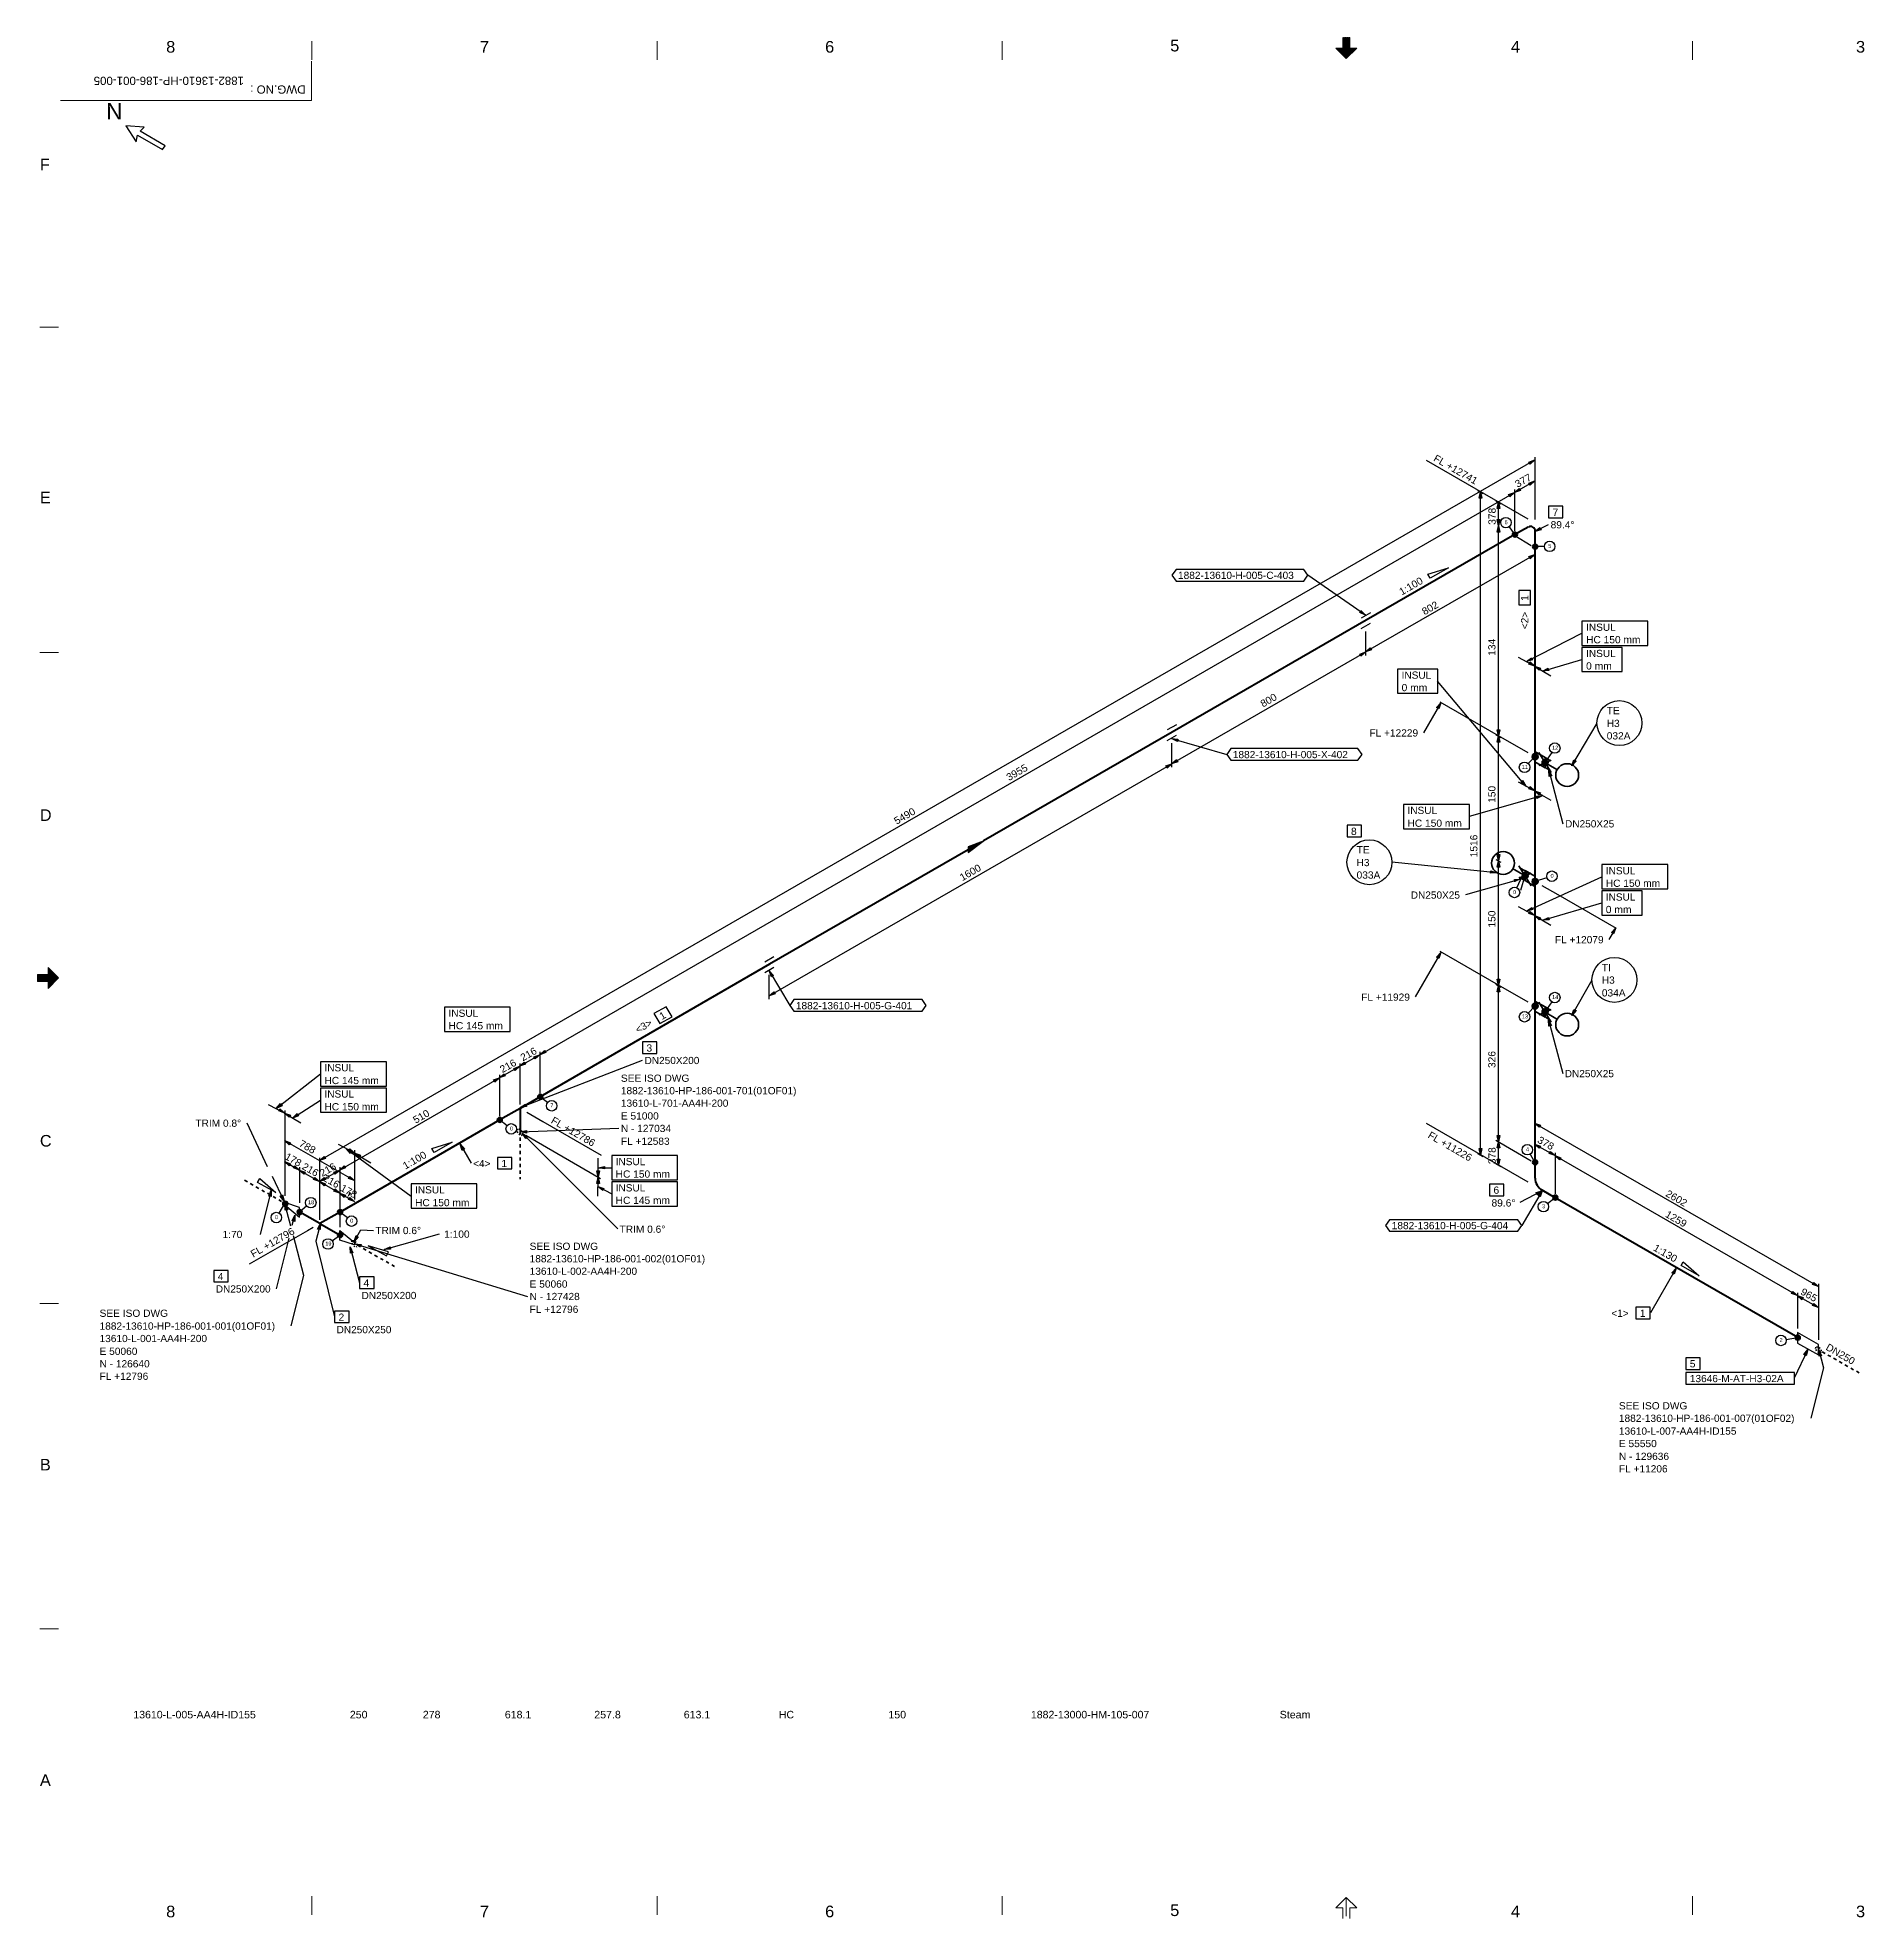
# Model space of a CAD drawing. Header units: inches. Extents: x 18 to 823, y 11 to 584.
# Drawn here: x 18 to 575, y 11 to 584 of the extents above; entities that cross this region are included whole.
import ezdxf
from ezdxf.enums import TextEntityAlignment as Align
from ezdxf.xclip import XClip

# ---------------------------------------------------------------- set-up
doc = ezdxf.new("R2010")
doc.units = ezdxf.units.IN
doc.header["$MEASUREMENT"] = 0
doc.header["$XCLIPFRAME"] = 0
for name, color, linetype in [('1882-13610-HP-186-001-005(01OF01)_MODEL-EMBED 1_DWG$0$Default', 7, 'Continuous'), ('BG 0 -1', 7, 'Continuous'), ('DIMLINES', 7, 'Continuous'), ('DIMTEXT', 7, 'Continuous'), ('FITTINGS', 7, 'Continuous'), ('FRAME', 7, 'Continuous'), ('ISOTEXT', 7, 'Continuous'), ('PIPE', 7, 'Continuous'), ('WELDS', 7, 'Continuous')]:
    doc.layers.add(name, color=color, linetype=linetype)
doc.styles.add('1882-13610-HP-186-001-005(01OF01)_MODEL-EMBED 1_DWG$0$Arial', font='arial.ttf')
doc.styles.add('Arial', font='arial.ttf')

msp = doc.modelspace()

# ---------------------------------------------------------------- texts
at = {"layer": 'BG 0 -1', "color": 7, "style": 'Arial', "width": 1.008516}
for s, p in [('8', (58.68, 581.12)), ('7', (154.26, 581.12)), ('6', (259.39, 581.12)), ('5', (364.51, 581.46)), ('4', (468.28, 581.12)), ('3', (573.41, 581.12)), ('8', (58.68, 13.03)), ('7', (154.26, 13.05)), ('6', (259.39, 13.05)), ('5', (364.51, 13.39)), ('4', (468.28, 13.05)), ('3', (573.41, 13.05))]:
    msp.add_text(s, height=3.54, dxfattribs=at).set_placement(p, align=Align.MIDDLE)
at = {"layer": 'BG 0 -1', "color": 4, "style": 'Arial', "width": 1.010263}
msp.add_text('DWG.NO : ', height=2.5, rotation=180, dxfattribs=at).set_placement((99.75, 568.1), align=Align.MIDDLE_LEFT)
at = {"layer": 'BG 0 -1', "color": 7, "style": 'Arial'}
for s, height, width, p in [('F', 3.54, 0.993934, (18.84, 543.5)), ('E', 3.54, 1.004063, (18.84, 442.02)), ('D', 3.54, 0.992063, (18.84, 345.28)), ('C', 3.54, 0.992063, (18.84, 246.06)), ('B ', 3.537, 1.005373, (18.84, 147.39)), ('A', 3.54, 1.004063, (18.84, 51.29))]:
    msp.add_text(s, height=height, dxfattribs=dict(at, width=width)).set_placement(p)
at = {"layer": 'CP', "color": 4, "style": 'Arial', "width": 1.008516}
for s, rotation, p in [('377', 29.42746, (468.91, 446.73)), ('378', 90, (462.26, 435.5)), ('216', 29.42746, (165.95, 272.01)), ('216', 29.42746, (159.71, 268.41)), ('788', 330.34764, (97.56, 246.32)), ('378', 330.57254, (474.75, 247.43)), ('178', 330.68999, (93.23, 242.38)), ('216', 330.57254, (98.43, 239.35)), ('216', 29.42746, (104.83, 236.81)), ('378', 90, (462.26, 240.7)), ('216', 330.57254, (104.83, 235.83)), ('178', 330.68999, (110.11, 232.78)), ('965', 330.4077, (554.92, 201.19))]:
    msp.add_text(s, height=2.2, rotation=rotation, dxfattribs=at).set_placement(p)
at = {"layer": 'DIMLINES', "color": 2, "style": 'Arial'}
for s, width, p in [('HC 150 mm', 1.010172, (489.8, 399.4)), ('INSUL', 0.999439, (489.8, 403.2)), ('INSUL', 0.999439, (489.8, 395.2)), ('INSUL', 0.999439, (433.6, 388.6)), ('0 mm', 1.021552, (489.8, 391.4)), ('0 mm', 1.021552, (433.6, 384.8)), ('INSUL', 0.999439, (435.4, 347.4)), ('HC 150 mm', 1.010172, (435.4, 343.5)), ('HC 150 mm', 1.010172, (495.8, 325.2)), ('INSUL', 0.999439, (495.8, 329)), ('INSUL', 0.999439, (495.8, 321)), ('0 mm', 1.021552, (495.8, 317.2)), ('INSUL', 0.999439, (143.3, 285.6)), ('HC 145 mm', 1.010172, (143.3, 281.8)), ('INSUL', 0.999439, (105.5, 269)), ('HC 145 mm', 1.010172, (105.5, 265.1)), ('HC 150 mm', 1.010172, (105.5, 257.1)), ('INSUL', 0.999439, (105.5, 261)), ('INSUL', 0.999439, (194.2, 240.4)), ('HC 150 mm', 1.010172, (194.2, 236.6)), ('HC 150 mm', 1.010172, (133.1, 227.9)), ('INSUL', 0.999439, (133.1, 231.8)), ('HC 145 mm', 1.010172, (194.2, 228.6)), ('INSUL', 0.999439, (194.2, 232.4))]:
    msp.add_text(s, height=2.2, dxfattribs=dict(at, width=width)).set_placement(p)
at = {"layer": 'DIMTEXT', "color": 2, "style": 'Arial', "width": 1.008516}
for s, rotation, p in [('802', 30, (440.6, 407.9)), ('134', 90, (462.2, 395.6)), ('800', 30, (391.4, 379.8)), ('3955', 30, (314, 357.4)), ('150', 90, (462.2, 350.8)), ('5490', 30, (279.8, 344.1)), ('1516', 90, (456.7, 334.2)), ('1600', 30, (299.8, 326.9)), ('150', 90, (462.2, 312.8)), ('326', 90, (462.2, 270)), ('510', 30, (133.3, 253)), ('2602', 330, (513.8, 231.1)), ('1259', 330, (513.7, 224.8))]:
    msp.add_text(s, height=2.2, rotation=rotation, dxfattribs=at).set_placement(p)
at = {"layer": 'FRAME', "color": 2, "style": 'Arial', "width": 1.003968}
msp.add_text('1882-13610-HP-186-001-005', height=2.5, rotation=180, dxfattribs=at).set_placement((81, 572))
at = {"layer": 'FRAME', "color": 2, "style": 'Arial', "width": 0.992063}
msp.add_text('N', height=5, dxfattribs=at).set_placement((39, 559))
at = {"layer": 'ISOTEXT', "color": 2, "style": 'Arial'}
for s, rotation, width, p in [('FL +12741', 330, 1.004042, (443.1, 455.1)), (' 1:100', 30, 1.008516, (432.9, 413.5)), ('1', 90, 1.008516, (472.2, 412.3)), ('<2>', 90, 0.993892, (472.2, 403.7)), ('1', 30, 1.008516, (208.3, 284.6)), ('<3>', 30, 0.993892, (201, 280.5)), ('FL +12786', 330, 1.004042, (174.3, 253.4)), ('FL +11226', 330, 1.004042, (441.4, 248.9)), (' 1:100', 30, 1.008516, (129.4, 238.6)), ('FL +12796', 30, 1.004042, (83.8, 212.2)), (' 1:130', 330, 1.008516, (509.3, 215)), ('DN250', 330, 1.000881, (562.6, 184.3))]:
    msp.add_text(s, height=2.2, rotation=rotation, dxfattribs=dict(at, width=width)).set_placement(p)
for s, width, p in [('89.4°', 1.009269, (479, 434.4)), ('7', 1.008516, (479.6, 438.2)), ('1882-13610-H-005-C-403', 1.002549, (365.5, 419)), ('TE', 1.011406, (496.1, 377.8)), ('FL +12229', 1.004042, (423.8, 371)), ('H3', 0.99922, (496.1, 373.9)), ('032A', 1.007244, (496.1, 370.1)), ('1882-13610-H-005-X-402', 1.000569, (382.2, 364.4)), ('DN250X25', 0.996682, (483.4, 343.3)), ('8', 1.008516, (418.2, 341)), ('TE', 1.011406, (419.9, 335.4)), ('H3', 0.99922, (419.9, 331.5)), ('033A', 1.007244, (419.9, 327.7)), ('DN250X25', 0.996682, (436.4, 321.6)), ('FL +12079', 1.004042, (480.3, 308)), ('TI', 1.016011, (494.6, 299.5)), ('FL +11929', 1.004042, (421.3, 290.5)), ('034A', 1.007244, (494.6, 291.8)), ('H3', 0.99922, (494.6, 295.7)), ('1882-13610-H-005-G-401', 1.003095, (249.1, 287.9)), ('3', 1.008516, (203.6, 275)), ('DN250X200', 0.99789, (203, 271.2)), ('DN250X25', 0.996682, (483.3, 267.2)), ('SEE ISO DWG', 1.00983, (195.8, 265.8)), ('1882-13610-HP-186-001-701(01OF01)', 1.003206, (195.8, 262)), ('13610-L-701-AA4H-200', 1.00348, (195.8, 258.2)), ('TRIM 0.8°', 1.00446, (66.2, 252.1)), ('E 51000', 1.007719, (195.8, 254.3)), ('N - 127034', 1.004313, (195.8, 250.5)), ('FL +12583', 1.004042, (195.8, 246.6)), ('<4>', 0.993892, (150.8, 239.8)), ('1', 1.008516, (159.4, 239.8)), ('89.6°', 1.009269, (461, 227.8)), ('6', 1.008516, (461.6, 231.7)), (' 1:70', 1.008516, (73.6, 218.2)), ('TRIM 0.6°', 1.00446, (121, 219.4)), (' 1:100', 1.008516, (141.1, 218.3)), ('TRIM 0.6°', 1.00446, (195.4, 219.8)), ('1882-13610-H-005-G-404', 1.003095, (430.6, 220.9)), ('SEE ISO DWG', 1.00983, (168, 214.6)), ('1882-13610-HP-186-001-002(01OF01)', 1.003206, (168, 210.8)), ('4', 1.008516, (73, 205.4)), ('13610-L-002-AA4H-200', 1.00348, (168, 207)), ('DN250X200', 0.99789, (72.4, 201.6)), ('DN250X200', 0.99789, (116.8, 199.6)), ('4', 1.008516, (117.4, 203.4)), ('E 50060', 1.007719, (168, 203.1)), ('N - 127428', 1.004313, (168, 199.3)), ('SEE ISO DWG', 1.00983, (37, 194.2)), ('2', 1.008516, (109.8, 193)), ('FL +12796', 1.004042, (168, 195.4)), ('<1>', 0.993892, (497.5, 194.2)), ('1', 1.008516, (506.2, 194.2)), ('1882-13610-HP-186-001-001(01OF01)', 1.003206, (37, 190.3)), ('DN250X250', 0.99789, (109.2, 189.2)), ('13610-L-001-AA4H-200', 1.00348, (37, 186.5)), ('E 50060', 1.007719, (37, 182.6)), ('N - 126640', 1.004313, (37, 178.8)), ('5', 1.008516, (521.4, 178.8)), ('FL +12796', 1.004042, (37, 175)), ('13646-M-AT-H3-02A', 1.001873, (521.4, 174.3)), ('SEE ISO DWG', 1.00983, (499.8, 166)), ('1882-13610-HP-186-001-007(01OF02)', 1.003206, (499.8, 162.2)), ('13610-L-007-AA4H-ID155', 1.002891, (499.8, 158.3)), ('E 55550', 1.007719, (499.8, 154.5)), ('N - 129636', 1.004313, (499.8, 150.6)), ('FL +11206', 1.004042, (499.8, 146.8))]:
    msp.add_text(s, height=2.2, dxfattribs=dict(at, width=width)).set_placement(p)
at = {"layer": 'WDT', "color": 2, "style": 'Arial', "width": 1.008516}
for s, p in [('6', (464.97, 435.68)), ('5', (478.28, 428.44)), ('12', (479.44, 367)), ('11', (470.22, 361.13)), ('0', (478.98, 327.96)), ('0', (467.56, 323)), ('14', (479.44, 291)), ('13', (470.22, 285.13)), ('7', (174.3, 258.01)), ('0', (161.98, 250.97)), ('4', (471.48, 244.63)), ('18', (100.51, 228.51)), ('0', (90.42, 223.96)), ('0', (113.34, 222.89)), ('3', (476.38, 227.29)), ('19', (105.76, 215.9)), ('2', (548.74, 186.52))]:
    msp.add_text(s, height=1.2, dxfattribs=at).set_placement(p)

# ---------------------------------------------------------------- blocks, each defined once
blk = doc.blocks.new('1882-13610-HP-186-001-005(01OF01)_MODEL-EMBED 1_DWG')
at = {"layer": '1882-13610-HP-186-001-005(01OF01)_MODEL-EMBED 1_DWG$0$Default', "color": 4, "style": '1882-13610-HP-186-001-005(01OF01)_MODEL-EMBED 1_DWG$0$Arial'}
for s, width, p in [('13610-L-005-AA4H-ID155', 1.002891, (0.84302, -0.115628)), ('250', 1.008516, (3.43979, -0.115628)), ('278', 1.008516, (4.31479, -0.115628)), ('618.1 ', 1.008516, (5.29826, -0.115628)), ('257.8 ', 1.008516, (6.371177, -0.115628)), ('613.1 ', 1.008516, (7.444094, -0.115628)), ('HC', 0.992063, (8.5857, -0.115628)), ('150', 1.008516, (9.898125, -0.115628)), ('1882-13000-HM-105-007', 1.00296, (11.607138, -0.115628)), ('Steam', 1.013128, (14.590457, -0.115628))]:
    blk.add_text(s, height=0.090278, dxfattribs=dict(at, width=width)).set_placement(p, align=Align.TOP_LEFT)

# ---------------------------------------------------------------- hatches: boundary and pattern name
at = {"layer": 'DIMLINES', "linetype": 'Continuous'}
for points in [[(472.76, 453.96), (474.2, 455.24), (472.36, 454.6)], [(472.76, 447.56), (474.2, 448.84), (472.36, 448.2)], [(458.04, 443.64), (457.64, 445.56), (457.24, 443.64)], [(463.56, 440.44), (463.16, 442.36), (462.76, 440.44)], [(466.6, 444.04), (468.04, 445.32), (466.2, 444.68)], [(469.4, 446.6), (467.96, 445.32), (469.8, 445.96)], [(462.76, 437.08), (463.16, 435.16), (463.56, 437.08)], [(463.56, 433.24), (463.16, 435.16), (462.76, 433.24)], [(472.76, 425.16), (474.2, 426.44), (472.36, 425.8)], [(421.24, 395.48), (422.68, 396.76), (420.84, 396.12)], [(424.04, 398.04), (422.6, 396.76), (424.44, 397.4)], [(473.16, 395), (471.64, 393.8), (473.48, 394.36)], [(472.36, 393.08), (474.2, 392.44), (472.76, 393.72)], [(475.96, 391.8), (474.12, 392.44), (475.56, 391.16)], [(478.28, 391.8), (476.52, 390.92), (478.44, 391.08)], [(462.76, 373.08), (463.16, 371.16), (463.56, 373.08)], [(463.56, 369.24), (463.16, 371.16), (462.76, 369.24)], [(362.2, 361.4), (363.64, 362.68), (361.8, 362.04)], [(365, 363.96), (363.56, 362.68), (365.4, 363.32)], [(469.88, 357.08), (471.4, 355.88), (470.44, 357.56)], [(472.36, 355.08), (474.2, 354.44), (472.76, 355.72)], [(475.96, 353.8), (474.12, 354.44), (475.56, 353.16)], [(474.84, 352.12), (476.6, 353), (474.68, 352.84)], [(462.76, 335.08), (463.16, 333.16), (463.56, 335.08)], [(463.56, 331.24), (463.16, 333.16), (462.76, 331.24)], [(473.24, 318.92), (471.64, 317.8), (473.56, 318.28)], [(472.36, 317.08), (474.2, 316.44), (472.76, 317.72)], [(475.96, 315.8), (474.12, 316.44), (475.56, 315.16)], [(478.36, 315.88), (476.6, 315), (478.52, 315.16)], [(242.36, 293.24), (240.92, 291.96), (242.76, 292.6)], [(462.76, 297.08), (463.16, 295.16), (463.56, 297.08)], [(463.56, 293.24), (463.16, 295.16), (462.76, 293.24)], [(172.52, 275.32), (171.08, 274.04), (172.92, 274.68)], [(163.56, 269.24), (165, 270.52), (163.16, 269.88)], [(166.36, 271.8), (164.92, 270.52), (166.76, 271.16)], [(169.72, 272.76), (171.16, 274.04), (169.32, 273.4)], [(157.4, 265.72), (158.84, 267), (157, 266.36)], [(160.2, 268.28), (158.76, 267), (160.6, 267.64)], [(92.12, 259.16), (90.84, 257.64), (92.6, 258.52)], [(91.56, 256.92), (93.4, 256.28), (91.96, 257.56)], [(95.16, 255.64), (93.32, 256.28), (94.76, 255)], [(97.24, 256.12), (95.8, 254.76), (97.64, 255.48)], [(475.96, 252.6), (474.12, 253.24), (475.56, 251.96)], [(95.16, 247.24), (93.32, 247.88), (94.76, 246.6)], [(462.76, 249.48), (463.16, 247.56), (463.56, 249.48)], [(463.56, 245.64), (463.16, 247.56), (462.76, 245.64)], [(475.96, 246.2), (474.12, 246.84), (475.56, 245.56)], [(95.16, 240.84), (93.32, 241.48), (94.76, 240.2)], [(105.4, 243.08), (103.96, 241.8), (105.8, 242.44)], [(113.96, 244.6), (112.2, 245.4), (113.48, 243.96)], [(112.84, 244.76), (114.68, 244.12), (113.24, 245.4)], [(116.44, 243.48), (114.6, 244.12), (116.04, 242.84)], [(457.24, 245.48), (457.64, 243.56), (458.04, 245.48)], [(462.76, 242.28), (463.16, 240.36), (463.56, 242.28)], [(478.52, 243.96), (480.36, 243.32), (478.92, 244.6)], [(482.12, 242.68), (480.28, 243.32), (481.72, 242.04)], [(96.04, 239.56), (97.88, 238.92), (96.44, 240.2)], [(99.64, 238.28), (97.8, 238.92), (99.24, 237.64)], [(102.2, 236.04), (104.04, 235.4), (102.6, 236.68)], [(105.4, 236.68), (103.96, 235.4), (105.8, 236.04)], [(105.8, 234.76), (103.96, 235.4), (105.4, 234.12)], [(108.76, 237.64), (110.2, 238.92), (108.36, 238.28)], [(111.56, 240.2), (110.12, 238.92), (111.96, 239.56)], [(112.84, 236.36), (114.68, 235.72), (113.24, 237)], [(188.44, 238.68), (188.84, 236.76), (189.24, 238.68)], [(189.24, 234.84), (188.84, 236.76), (188.44, 234.84)], [(190.76, 240.04), (188.84, 239.64), (190.76, 239.24)], [(108.36, 232.52), (110.2, 231.88), (108.76, 233.16)], [(111.96, 231.24), (110.12, 231.88), (111.56, 230.6)], [(113.08, 232.28), (112.44, 230.44), (113.72, 231.88)], [(190.6, 233.32), (188.76, 233.88), (190.28, 232.68)], [(552.36, 201.32), (554.2, 200.68), (552.76, 201.96)], [(555.96, 200.04), (554.12, 200.68), (555.56, 199.4)], [(558.76, 204.04), (560.6, 203.4), (559.16, 204.68)], [(558.76, 197.64), (560.6, 197), (559.16, 198.28)]]:
    msp.add_hatch(color=2, dxfattribs=at).paths.add_polyline_path(points)
at = {"layer": 'ISOTEXT', "linetype": 'Continuous'}
for points in [[(475.72, 434.68), (474.2, 433.48), (476.12, 433.96)], [(420.84, 408.76), (422.6, 407.96), (421.24, 409.4)], [(444.92, 379.4), (445.56, 381.24), (444.28, 379.8)], [(365.48, 370.2), (363.56, 370.36), (365.32, 369.48)], [(486.12, 363.88), (485.48, 362.04), (486.76, 363.48)], [(479.32, 359), (478.44, 360.76), (478.52, 358.84)], [(460.68, 329.32), (462.6, 329.48), (460.76, 330.04)], [(468.12, 326.68), (469.88, 327.56), (467.96, 327.4)], [(498.2, 310.84), (498.84, 312.68), (497.56, 311.24)], [(444.92, 303.4), (445.56, 305.24), (444.28, 303.8)], [(242.28, 298.2), (241, 299.64), (241.64, 297.8)], [(486.12, 287.88), (485.48, 286.04), (486.76, 287.48)], [(479.24, 282.92), (478.36, 284.68), (478.44, 282.76)], [(166.76, 259), (165.08, 257.96), (167, 258.28)], [(148.12, 245.32), (146.84, 246.76), (147.48, 244.92)], [(167, 251), (165.08, 250.52), (167, 250.2)], [(167.32, 249), (165.72, 250.12), (166.84, 248.52)], [(89.24, 230.84), (89.32, 232.76), (88.52, 231)], [(92.04, 231), (93.24, 229.4), (92.76, 231.32)], [(474.92, 231.4), (476.44, 232.6), (474.6, 232.04)], [(475.8, 230.76), (476.44, 232.6), (475.16, 231.16)], [(94.36, 226.84), (93.48, 228.6), (93.56, 226.68)], [(96.44, 223.24), (96.52, 225.16), (95.72, 223.4)], [(104.2, 220.76), (104.28, 222.68), (103.4, 220.92)], [(115.16, 219), (114.52, 217.16), (115.8, 218.6)], [(114.2, 213.72), (113.32, 215.48), (113.4, 213.56)], [(116.68, 216.28), (114.76, 216.44), (116.44, 215.48)], [(125.48, 215.56), (123.72, 214.68), (125.64, 214.84)], [(516.6, 207.16), (517.24, 209), (515.96, 207.56)], [(556.84, 182.36), (557.32, 184.28), (556.12, 182.68)], [(561.56, 182.36), (560.68, 184.12), (560.76, 182.2)]]:
    msp.add_hatch(color=2, dxfattribs=at).paths.add_polyline_path(points)
at = {"layer": 'WELDS', "linetype": 'Continuous'}
h = msp.add_hatch(color=7, dxfattribs=at)
edge = h.paths.add_edge_path()
edge.add_arc((468.12, 432.52), 0.76, 0, 360)
h = msp.add_hatch(color=7, dxfattribs=at)
edge = h.paths.add_edge_path()
edge.add_arc((474.28, 428.84), 0.76, 0, 360)
h = msp.add_hatch(color=7, dxfattribs=at)
edge = h.paths.add_edge_path()
edge.add_arc((474.28, 364.84), 0.92, 0, 360)
h = msp.add_hatch(color=7, dxfattribs=at)
edge = h.paths.add_edge_path()
edge.add_arc((477.32, 363.08), 0.92, 0, 360)
h = msp.add_hatch(color=7, dxfattribs=at)
edge = h.paths.add_edge_path()
edge.add_arc((471.24, 328.6), 0.92, 0, 360)
h = msp.add_hatch(color=7, dxfattribs=at)
edge = h.paths.add_edge_path()
edge.add_arc((474.28, 326.84), 0.92, 0, 360)
h = msp.add_hatch(color=7, dxfattribs=at)
edge = h.paths.add_edge_path()
edge.add_arc((474.28, 288.84), 0.92, 0, 360)
h = msp.add_hatch(color=7, dxfattribs=at)
edge = h.paths.add_edge_path()
edge.add_arc((477.32, 287.08), 0.92, 0, 360)
h = msp.add_hatch(color=7, dxfattribs=at)
edge = h.paths.add_edge_path()
edge.add_arc((171.24, 261.24), 0.76, 0, 360)
h = msp.add_hatch(color=7, dxfattribs=at)
edge = h.paths.add_edge_path()
edge.add_arc((158.92, 254.2), 0.76, 0, 360)
h = msp.add_hatch(color=7, dxfattribs=at)
edge = h.paths.add_edge_path()
edge.add_arc((474.28, 241.24), 0.76, 0, 360)
h = msp.add_hatch(color=7, dxfattribs=at)
edge = h.paths.add_edge_path()
edge.add_arc((93.56, 228.68), 0.76, 0, 360)
h = msp.add_hatch(color=7, dxfattribs=at)
edge = h.paths.add_edge_path()
edge.add_arc((480.44, 230.52), 0.76, 0, 360)
h = msp.add_hatch(color=7, dxfattribs=at)
edge = h.paths.add_edge_path()
edge.add_arc((97.96, 226.12), 0.76, 0, 360)
h = msp.add_hatch(color=7, dxfattribs=at)
edge = h.paths.add_edge_path()
edge.add_arc((110.28, 226.12), 0.76, 0, 360)
h = msp.add_hatch(color=7, dxfattribs=at)
edge = h.paths.add_edge_path()
edge.add_arc((110.28, 219.08), 0.76, 0, 360)
h = msp.add_hatch(color=7, dxfattribs=at)
edge = h.paths.add_edge_path()
edge.add_arc((554.28, 187.88), 0.76, 0, 360)

# ---------------------------------------------------------------- linework, layer by layer
at = {"layer": 'AD1', "color": 4, "linetype": 'Continuous', "lineweight": 30}
for p, q in [((467.96, 445.32), (469.4, 446.6)), ((469.8, 445.96), (467.96, 445.32)), ((463.16, 435.16), (462.76, 437.08)), ((463.56, 437.08), (463.16, 435.16)), ((422.6, 396.76), (424.04, 398.04)), ((424.44, 397.4), (422.6, 396.76)), ((463.16, 371.16), (462.76, 373.08)), ((463.56, 373.08), (463.16, 371.16)), ((363.56, 362.68), (365, 363.96)), ((365.4, 363.32), (363.56, 362.68)), ((463.16, 333.16), (462.76, 335.08)), ((463.56, 335.08), (463.16, 333.16)), ((240.92, 291.96), (242.36, 293.24)), ((242.76, 292.6), (240.92, 291.96)), ((463.16, 295.16), (462.76, 297.08)), ((463.56, 297.08), (463.16, 295.16)), ((171.08, 274.04), (172.52, 275.32)), ((164.92, 270.52), (166.36, 271.8)), ((166.76, 271.16), (164.92, 270.52)), ((172.92, 274.68), (171.08, 274.04)), ((158.76, 267), (160.2, 268.28)), ((160.6, 267.64), (158.76, 267)), ((474.12, 253.24), (475.96, 252.6)), ((475.56, 251.96), (474.12, 253.24)), ((93.32, 247.88), (95.16, 247.24)), ((94.76, 246.6), (93.32, 247.88)), ((463.16, 247.56), (462.76, 249.48)), ((463.56, 249.48), (463.16, 247.56)), ((474.12, 246.84), (475.96, 246.2)), ((475.56, 245.56), (474.12, 246.84)), ((93.32, 241.48), (95.16, 240.84)), ((94.76, 240.2), (93.32, 241.48)), ((103.96, 241.8), (105.4, 243.08)), ((105.8, 242.44), (103.96, 241.8)), ((457.64, 243.56), (457.24, 245.48)), ((458.04, 245.48), (457.64, 243.56)), ((463.16, 240.36), (462.76, 242.28)), ((463.56, 242.28), (463.16, 240.36)), ((480.28, 243.32), (482.12, 242.68)), ((481.72, 242.04), (480.28, 243.32)), ((97.8, 238.92), (99.64, 238.28)), ((99.24, 237.64), (97.8, 238.92)), ((103.96, 235.4), (105.4, 236.68)), ((105.8, 236.04), (103.96, 235.4)), ((103.96, 235.4), (105.8, 234.76)), ((105.4, 234.12), (103.96, 235.4)), ((110.12, 238.92), (111.56, 240.2)), ((111.96, 239.56), (110.12, 238.92)), ((110.12, 231.88), (111.96, 231.24)), ((111.56, 230.6), (110.12, 231.88)), ((554.12, 200.68), (555.96, 200.04)), ((555.56, 199.4), (554.12, 200.68))]:
    msp.add_line(p, q, dxfattribs=at)
at = {"layer": 'AD2', "color": 4, "linetype": 'Continuous', "lineweight": 30}
for p, q in [((472.36, 454.6), (474.2, 455.24)), ((474.2, 455.24), (472.76, 453.96)), ((472.36, 448.2), (474.2, 448.84)), ((474.2, 448.84), (472.76, 447.56)), ((457.24, 443.64), (457.64, 445.56)), ((457.64, 445.56), (458.04, 443.64)), ((462.76, 440.44), (463.16, 442.36)), ((463.16, 442.36), (463.56, 440.44)), ((466.2, 444.68), (468.04, 445.32)), ((468.04, 445.32), (466.6, 444.04)), ((462.76, 433.24), (463.16, 435.16)), ((463.16, 435.16), (463.56, 433.24)), ((472.36, 425.8), (474.2, 426.44)), ((474.2, 426.44), (472.76, 425.16)), ((420.84, 396.12), (422.68, 396.76)), ((422.68, 396.76), (421.24, 395.48)), ((462.76, 369.24), (463.16, 371.16)), ((463.16, 371.16), (463.56, 369.24)), ((361.8, 362.04), (363.64, 362.68)), ((363.64, 362.68), (362.2, 361.4)), ((462.76, 331.24), (463.16, 333.16)), ((463.16, 333.16), (463.56, 331.24)), ((462.76, 293.24), (463.16, 295.16)), ((463.16, 295.16), (463.56, 293.24)), ((163.16, 269.88), (165, 270.52)), ((165, 270.52), (163.56, 269.24)), ((169.32, 273.4), (171.16, 274.04)), ((171.16, 274.04), (169.72, 272.76)), ((157, 266.36), (158.84, 267)), ((158.84, 267), (157.4, 265.72)), ((462.76, 245.64), (463.16, 247.56)), ((463.16, 247.56), (463.56, 245.64)), ((480.36, 243.32), (478.52, 243.96)), ((478.92, 244.6), (480.36, 243.32)), ((97.88, 238.92), (96.04, 239.56)), ((96.44, 240.2), (97.88, 238.92)), ((104.04, 235.4), (102.2, 236.04)), ((102.6, 236.68), (104.04, 235.4)), ((108.36, 238.28), (110.2, 238.92)), ((110.2, 238.92), (108.76, 237.64)), ((114.68, 235.72), (112.84, 236.36)), ((113.24, 237), (114.68, 235.72)), ((110.2, 231.88), (108.36, 232.52)), ((108.76, 233.16), (110.2, 231.88)), ((114.68, 229.32), (112.84, 229.96)), ((113.24, 230.6), (114.68, 229.32)), ((554.2, 200.68), (552.36, 201.32)), ((552.76, 201.96), (554.2, 200.68)), ((560.6, 203.4), (558.76, 204.04)), ((559.16, 204.68), (560.6, 203.4)), ((560.6, 197), (558.76, 197.64)), ((559.16, 198.28), (560.6, 197))]:
    msp.add_line(p, q, dxfattribs=at)
at = {"layer": 'BG 0 -1', "color": 7, "linetype": 'Continuous', "lineweight": 9}
for p, q in [((101.7, 577.17), (101.7, 582.83)), ((206.83, 577.17), (206.83, 582.83)), ((311.95, 577.17), (311.95, 582.83)), ((413.57, 580.74), (415.69, 580.74)), ((416.76, 577.55), (413.57, 580.74)), ((413.59, 580.74), (416.76, 577.56)), ((413.71, 580.74), (416.83, 577.62)), ((413.84, 580.74), (416.89, 577.68)), ((413.96, 580.74), (416.95, 577.75)), ((414.09, 580.74), (417.01, 577.81)), ((414.21, 580.74), (417.08, 577.87)), ((414.34, 580.74), (417.14, 577.93)), ((414.46, 580.74), (417.2, 578)), ((414.59, 580.74), (417.26, 578.06)), ((414.71, 580.74), (417.33, 578.12)), ((414.84, 580.74), (417.39, 578.18)), ((414.96, 580.74), (417.45, 578.25)), ((415.09, 580.74), (417.51, 578.31)), ((415.21, 580.74), (417.58, 578.37)), ((415.34, 580.74), (417.64, 578.44)), ((415.46, 580.74), (417.7, 578.5)), ((415.59, 580.74), (417.76, 578.56)), ((415.69, 580.74), (415.69, 583.92)), ((415.69, 583.88), (417.82, 581.76)), ((415.69, 583.75), (417.82, 581.63)), ((415.69, 583.63), (417.82, 581.51)), ((415.69, 583.5), (417.82, 581.38)), ((415.69, 583.38), (417.82, 581.26)), ((415.69, 583.25), (417.82, 581.13)), ((415.69, 583.13), (417.82, 581.01)), ((415.69, 583), (417.82, 580.88)), ((415.69, 582.88), (417.82, 580.76)), ((415.69, 582.75), (418.83, 579.62)), ((415.69, 582.63), (418.76, 579.56)), ((415.69, 582.5), (418.7, 579.5)), ((415.69, 582.38), (418.64, 579.44)), ((415.69, 582.25), (418.58, 579.37)), ((415.69, 582.13), (418.51, 579.31)), ((415.69, 582), (418.45, 579.25)), ((415.69, 581.88), (418.39, 579.19)), ((415.69, 581.75), (418.33, 579.12)), ((415.69, 581.63), (418.26, 579.06)), ((415.69, 581.5), (418.2, 579)), ((415.69, 581.38), (418.14, 578.94)), ((415.69, 581.25), (418.08, 578.87)), ((415.69, 581.13), (418.01, 578.81)), ((415.69, 581), (417.95, 578.75)), ((415.69, 580.88), (417.89, 578.69)), ((415.69, 580.75), (417.83, 578.62)), ((415.78, 583.92), (417.82, 581.88)), ((415.91, 583.92), (417.82, 582.01)), ((416.03, 583.92), (417.82, 582.13)), ((416.16, 583.92), (417.82, 582.26)), ((416.28, 583.92), (417.82, 582.38)), ((416.41, 583.92), (417.82, 582.51)), ((416.53, 583.92), (417.82, 582.63)), ((416.66, 583.92), (417.82, 582.76)), ((416.76, 577.56), (416.76, 583.22)), ((419.94, 580.74), (416.76, 577.55)), ((416.78, 583.92), (417.82, 582.88)), ((416.91, 583.92), (417.82, 583.01)), ((417.03, 583.92), (417.82, 583.13)), ((417.16, 583.92), (417.82, 583.26)), ((417.28, 583.92), (417.82, 583.38)), ((417.41, 583.92), (417.82, 583.51)), ((417.53, 583.92), (417.82, 583.63)), ((417.66, 583.92), (417.82, 583.76)), ((417.78, 583.92), (417.82, 583.88)), ((417.82, 580.74), (417.82, 583.92)), ((417.82, 580.74), (419.94, 580.74)), ((417.84, 580.74), (418.89, 579.69)), ((417.96, 580.74), (418.95, 579.75)), ((418.09, 580.74), (419.01, 579.81)), ((418.21, 580.74), (419.08, 579.87)), ((418.34, 580.74), (419.14, 579.94)), ((418.46, 580.74), (419.2, 580)), ((418.59, 580.74), (419.26, 580.06)), ((418.71, 580.74), (419.33, 580.12)), ((418.84, 580.74), (419.39, 580.19)), ((418.96, 580.74), (419.45, 580.25)), ((419.09, 580.74), (419.51, 580.31)), ((419.21, 580.74), (419.58, 580.37)), ((419.34, 580.74), (419.64, 580.44)), ((419.46, 580.74), (419.7, 580.5)), ((419.59, 580.74), (419.76, 580.56)), ((419.71, 580.74), (419.83, 580.62)), ((419.84, 580.74), (419.89, 580.69)), ((522.2, 577.17), (522.2, 582.83)), ((101.53, 564.78), (101.53, 576.75)), ((101.53, 564.78), (25.11, 564.78)), ((24.49, 495.71), (18.83, 495.71)), ((24.49, 396.57), (18.83, 396.57)), ((18.14, 296.95), (19.67, 298.49)), ((18.14, 296.83), (19.8, 298.49)), ((18.14, 296.7), (19.92, 298.49)), ((18.14, 296.58), (20.05, 298.49)), ((18.14, 296.45), (20.17, 298.49)), ((18.14, 298.49), (18.14, 296.37)), ((18.14, 298.45), (18.17, 298.49)), ((18.14, 298.33), (18.3, 298.49)), ((18.14, 298.2), (18.42, 298.49)), ((18.14, 298.08), (18.55, 298.49)), ((18.14, 297.95), (18.67, 298.49)), ((18.14, 297.83), (18.8, 298.49)), ((18.14, 297.7), (18.92, 298.49)), ((18.14, 297.58), (19.05, 298.49)), ((18.14, 297.45), (19.17, 298.49)), ((18.14, 297.33), (19.3, 298.49)), ((18.14, 297.2), (19.42, 298.49)), ((18.14, 297.08), (19.55, 298.49)), ((21.32, 298.49), (18.14, 298.49)), ((18.17, 296.37), (20.3, 298.49)), ((18.3, 296.37), (20.42, 298.49)), ((18.42, 296.37), (20.55, 298.49)), ((18.55, 296.37), (20.67, 298.49)), ((18.67, 296.37), (20.8, 298.49)), ((18.8, 296.37), (20.92, 298.49)), ((18.93, 296.37), (21.05, 298.49)), ((19.05, 296.37), (21.17, 298.49)), ((19.18, 296.37), (21.3, 298.49)), ((19.3, 296.37), (22.43, 299.5)), ((19.43, 296.37), (22.49, 299.43)), ((19.55, 296.37), (22.56, 299.37)), ((19.68, 296.37), (22.62, 299.31)), ((19.8, 296.37), (22.68, 299.25)), ((19.93, 296.37), (22.74, 299.18)), ((20.05, 296.37), (22.81, 299.12)), ((20.18, 296.37), (22.87, 299.06)), ((20.3, 296.37), (22.93, 299)), ((20.43, 296.37), (22.99, 298.93)), ((20.55, 296.37), (23.06, 298.87)), ((20.68, 296.37), (23.12, 298.81)), ((20.8, 296.37), (23.18, 298.75)), ((20.93, 296.37), (23.24, 298.68)), ((21.05, 296.37), (23.31, 298.62)), ((21.18, 296.37), (23.37, 298.56)), ((21.3, 296.37), (23.43, 298.5)), ((21.32, 300.61), (24.5, 297.43)), ((21.32, 298.49), (21.32, 300.61)), ((21.32, 300.51), (21.37, 300.56)), ((21.32, 300.39), (21.43, 300.5)), ((21.32, 300.26), (21.49, 300.43)), ((21.32, 300.14), (21.56, 300.37)), ((21.32, 300.01), (21.62, 300.31)), ((21.32, 299.89), (21.68, 300.25)), ((21.32, 299.76), (21.74, 300.18)), ((21.32, 299.63), (21.81, 300.12)), ((21.32, 299.51), (21.87, 300.06)), ((21.32, 299.38), (21.93, 300)), ((21.32, 299.26), (21.99, 299.93)), ((21.32, 299.13), (22.06, 299.87)), ((21.32, 299.01), (22.12, 299.81)), ((21.32, 298.88), (22.18, 299.75)), ((21.32, 298.76), (22.24, 299.68)), ((21.32, 298.63), (22.31, 299.62)), ((21.32, 298.51), (22.37, 299.56)), ((21.32, 296.26), (23.49, 298.43)), ((21.32, 296.13), (23.56, 298.37)), ((21.32, 296.01), (23.62, 298.31)), ((21.32, 295.88), (23.68, 298.25)), ((21.32, 295.76), (23.74, 298.18)), ((21.32, 295.63), (23.81, 298.12)), ((21.32, 295.51), (23.87, 298.06)), ((21.32, 295.38), (23.93, 298)), ((21.32, 296.37), (18.14, 296.37)), ((21.32, 295.26), (23.99, 297.93)), ((21.32, 295.13), (24.06, 297.87)), ((21.32, 295.01), (24.12, 297.81)), ((21.32, 294.88), (24.18, 297.75)), ((21.32, 294.76), (24.24, 297.68)), ((21.32, 294.63), (24.31, 297.62)), ((21.32, 294.51), (24.37, 297.56)), ((21.32, 294.38), (24.43, 297.5)), ((21.32, 294.26), (24.49, 297.43)), ((24.5, 297.43), (21.32, 294.24)), ((21.32, 294.24), (21.32, 296.37)), ((24.49, 198.28), (18.83, 198.28)), ((24.49, 99.14), (18.83, 99.14)), ((101.7, 17.68), (101.7, 12.02)), ((206.83, 17.68), (206.83, 12.02)), ((311.95, 17.68), (311.95, 12.02)), ((416.76, 17.3), (413.57, 14.12)), ((419.94, 14.12), (416.76, 17.3)), ((416.76, 17.29), (416.76, 11.64)), ((522.2, 17.68), (522.2, 12.02)), ((413.57, 14.12), (415.69, 14.12)), ((415.69, 14.12), (415.69, 10.94)), ((417.82, 14.12), (419.94, 14.12)), ((417.82, 14.12), (417.82, 10.94))]:
    msp.add_line(p, q, dxfattribs=at)
at = {"layer": 'DIMLINES', "color": 7, "linetype": 'Continuous', "lineweight": 30}
for p, q in [((459, 444.84), (441.24, 455.08)), ((472.76, 453.96), (472.36, 454.6)), ((474.2, 456.12), (474.2, 437.16)), ((472.76, 447.56), (472.36, 448.2)), ((456.76, 445.96), (458.36, 445.08)), ((458.04, 443.64), (457.24, 443.64)), ((472.2, 437.24), (459, 444.84)), ((462.28, 442.76), (463.88, 441.88)), ((466.6, 444.04), (466.2, 444.68)), ((468.04, 446.2), (468.04, 433.64)), ((469.4, 446.6), (469.8, 445.96)), ((463.56, 440.44), (462.76, 440.44)), ((462.76, 437.08), (463.56, 437.08)), ((463.56, 433.24), (462.76, 433.24)), ((468.12, 432.2), (473.08, 429.24)), ((472.76, 425.16), (472.36, 425.8)), ((474.2, 425.48), (474.2, 427.4)), ((422.68, 395.72), (422.68, 403)), ((471.64, 393.8), (488.52, 402.44)), ((508.6, 406.12), (488.52, 406.12)), ((488.52, 406.12), (488.52, 398.76)), ((508.6, 398.76), (508.6, 406.12)), ((421.24, 395.48), (420.84, 396.12)), ((424.04, 398.04), (424.44, 397.4)), ((488.52, 398.76), (508.6, 398.76)), ((500.76, 398.12), (488.52, 398.12)), ((488.52, 398.12), (488.52, 390.76)), ((500.76, 390.76), (500.76, 398.12)), ((444.6, 391.56), (432.36, 391.56)), ((432.36, 391.56), (432.36, 384.2)), ((444.6, 384.2), (444.6, 391.56)), ((469.08, 395.16), (474.2, 392.44)), ((471.64, 393.8), (473.16, 395)), ((473.48, 394.36), (471.64, 393.8)), ((472.36, 393.08), (472.76, 393.72)), ((474.2, 392.44), (472.36, 393.08)), ((472.76, 393.72), (474.2, 392.44)), ((473.16, 395), (473.48, 394.36)), ((474.12, 392.44), (475.96, 391.8)), ((475.56, 391.16), (474.12, 392.44)), ((474.12, 392.44), (479.08, 389.48)), ((474.2, 393.32), (474.2, 391.4)), ((475.96, 391.8), (475.56, 391.16)), ((476.52, 390.92), (488.52, 394.44)), ((476.52, 390.92), (478.28, 391.8)), ((478.44, 391.08), (476.52, 390.92)), ((478.28, 391.8), (478.44, 391.08)), ((488.52, 390.76), (500.76, 390.76)), ((432.36, 384.2), (444.6, 384.2)), ((471.4, 355.88), (444.52, 387.88)), ((463.16, 371.24), (445.4, 381.48)), ((462.76, 373.08), (463.56, 373.08)), ((363.64, 361.64), (363.64, 368.92)), ((462.28, 371.56), (463.88, 370.68)), ((463.56, 369.24), (462.76, 369.24)), ((472.2, 366.04), (463.16, 371.24)), ((362.2, 361.4), (361.8, 362.04)), ((365, 363.96), (365.4, 363.32)), ((469.08, 357.24), (474.2, 354.44)), ((469.88, 357.08), (470.44, 357.56)), ((471.4, 355.88), (469.88, 357.08)), ((470.44, 357.56), (471.4, 355.88)), ((472.36, 355.08), (472.76, 355.72)), ((472.76, 355.72), (474.2, 354.44)), ((474.2, 355.32), (474.2, 353.4)), ((454.28, 350.28), (434.2, 350.28)), ((434.2, 350.28), (434.2, 342.92)), ((476.6, 353), (454.2, 346.6)), ((454.28, 342.92), (454.28, 350.28)), ((474.2, 354.44), (472.36, 355.08)), ((474.12, 354.44), (475.96, 353.8)), ((475.56, 353.16), (474.12, 354.44)), ((474.12, 354.44), (479.08, 351.56)), ((474.68, 352.84), (476.6, 353)), ((474.84, 352.12), (474.68, 352.84)), ((476.6, 353), (474.84, 352.12)), ((475.96, 353.8), (475.56, 353.16)), ((434.2, 342.92), (454.28, 342.92)), ((462.28, 333.56), (463.88, 332.68)), ((462.76, 335.08), (463.56, 335.08)), ((463.56, 331.24), (462.76, 331.24)), ((471.64, 317.8), (494.6, 328.28)), ((514.68, 331.96), (494.6, 331.96)), ((494.6, 331.96), (494.6, 324.6)), ((514.68, 324.6), (514.68, 331.96)), ((476.36, 325.64), (481.24, 322.84)), ((481.24, 322.84), (499, 312.6)), ((494.6, 324.6), (514.68, 324.6)), ((506.84, 323.96), (494.6, 323.96)), ((494.6, 323.96), (494.6, 316.6)), ((506.84, 316.6), (506.84, 323.96)), ((469.08, 319.16), (474.2, 316.44)), ((471.64, 317.8), (473.24, 318.92)), ((473.56, 318.28), (471.64, 317.8)), ((472.36, 317.08), (472.76, 317.72)), ((474.2, 316.44), (472.36, 317.08)), ((472.76, 317.72), (474.2, 316.44)), ((473.24, 318.92), (473.56, 318.28)), ((474.12, 316.44), (475.96, 315.8)), ((475.56, 315.16), (474.12, 316.44)), ((474.12, 316.44), (479.08, 313.48)), ((474.2, 317.32), (474.2, 315.4)), ((475.96, 315.8), (475.56, 315.16)), ((476.6, 315), (494.6, 320.28)), ((476.6, 315), (478.36, 315.88)), ((478.52, 315.16), (476.6, 315)), ((478.36, 315.88), (478.52, 315.16)), ((494.6, 316.6), (506.84, 316.6)), ((463.16, 295.24), (445.4, 305.48)), ((241, 291), (241, 298.36)), ((242.36, 293.24), (242.76, 292.6)), ((462.28, 295.56), (463.88, 294.68)), ((462.76, 297.08), (463.56, 297.08)), ((463.56, 293.24), (462.76, 293.24)), ((472.2, 290.04), (463.16, 295.24)), ((162.12, 288.52), (142.04, 288.52)), ((142.04, 288.52), (142.04, 281.16)), ((162.12, 281.16), (162.12, 288.52)), ((142.04, 281.16), (162.12, 281.16)), ((172.52, 275.32), (172.92, 274.68)), ((124.36, 271.88), (104.28, 271.88)), ((104.28, 271.88), (104.28, 264.52)), ((124.36, 264.52), (124.36, 271.88)), ((163.56, 269.24), (163.16, 269.88)), ((165, 271.4), (165, 258.84)), ((166.36, 271.8), (166.76, 271.16)), ((169.72, 272.76), (169.32, 273.4)), ((171.16, 274.92), (171.16, 262.36)), ((90.84, 257.64), (104.28, 268.2)), ((104.28, 264.52), (124.36, 264.52)), ((124.36, 263.88), (104.28, 263.88)), ((104.28, 263.88), (104.28, 256.52)), ((124.36, 256.52), (124.36, 263.88)), ((157.4, 265.72), (157, 266.36)), ((158.84, 267.88), (158.84, 255.32)), ((160.2, 268.28), (160.6, 267.64)), ((88.36, 258.92), (93.4, 256.28)), ((90.84, 257.64), (92.12, 259.16)), ((92.6, 258.52), (90.84, 257.64)), ((92.12, 259.16), (92.6, 258.52)), ((95.8, 254.76), (104.28, 260.2)), ((91.56, 256.92), (91.96, 257.56)), ((93.4, 256.28), (91.56, 256.92)), ((91.96, 257.56), (93.4, 256.28)), ((93.32, 256.28), (95.16, 255.64)), ((94.76, 255), (93.32, 256.28)), ((93.32, 256.28), (98.28, 253.32)), ((93.4, 257.08), (93.4, 231.08)), ((95.16, 255.64), (94.76, 255)), ((95.8, 254.76), (97.24, 256.12)), ((97.64, 255.48), (95.8, 254.76)), ((97.24, 256.12), (97.64, 255.48)), ((104.28, 256.52), (124.36, 256.52)), ((167.16, 256.52), (172.04, 253.72)), ((172.04, 253.72), (189.8, 243.48)), ((459, 242.84), (441.24, 253.08)), ((474.2, 254.2), (474.2, 252.28)), ((475.96, 252.6), (475.56, 251.96)), ((95.16, 247.24), (94.76, 246.6)), ((109.64, 246.84), (114.68, 244.12)), ((189.56, 236.2), (166.84, 249.4)), ((462.36, 248.04), (473.08, 241.72)), ((462.76, 249.48), (463.56, 249.48)), ((474.2, 247.8), (474.2, 245.88)), ((95.16, 240.84), (94.76, 240.2)), ((104.04, 242.68), (104.04, 223.72)), ((105.4, 243.08), (105.8, 242.44)), ((112.2, 245.4), (113.96, 244.6)), ((113.48, 243.96), (112.2, 245.4)), ((112.2, 245.4), (131.88, 231)), ((112.84, 244.76), (113.24, 245.4)), ((114.68, 244.12), (112.84, 244.76)), ((113.24, 245.4), (114.68, 244.12)), ((113.96, 244.6), (113.48, 243.96)), ((114.6, 244.12), (116.44, 243.48)), ((116.04, 242.84), (114.6, 244.12)), ((114.6, 244.12), (119.64, 241.16)), ((114.68, 245), (114.68, 229.96)), ((116.44, 243.48), (116.04, 242.84)), ((188.84, 236.76), (188.84, 242.52)), ((213.08, 243.32), (193, 243.32)), ((193, 243.32), (193, 235.96)), ((213.08, 235.96), (213.08, 243.32)), ((456.76, 243.96), (458.36, 243.08)), ((457.24, 245.48), (458.04, 245.48)), ((472.2, 235.24), (459, 242.84)), ((462.28, 240.84), (463.88, 239.96)), ((463.56, 245.64), (462.76, 245.64)), ((462.76, 242.28), (463.56, 242.28)), ((475.96, 246.2), (475.56, 245.56)), ((478.52, 243.96), (478.92, 244.6)), ((480.36, 244.2), (480.36, 231.64)), ((482.12, 242.68), (481.72, 242.04)), ((96.04, 239.56), (96.44, 240.2)), ((97.88, 239.8), (97.88, 228.92)), ((99.64, 238.28), (99.24, 237.64)), ((102.2, 236.04), (102.6, 236.68)), ((105.4, 236.68), (105.8, 236.04)), ((108.76, 237.64), (108.36, 238.28)), ((110.2, 239.8), (110.2, 227.24)), ((111.56, 240.2), (111.96, 239.56)), ((112.84, 236.36), (113.24, 237)), ((188.84, 236.76), (188.44, 238.68)), ((188.44, 238.68), (189.24, 238.68)), ((188.44, 234.84), (188.84, 236.76)), ((188.76, 231), (188.84, 236.76)), ((188.84, 239.64), (190.76, 240.04)), ((190.76, 239.24), (188.84, 239.64)), ((188.84, 239.64), (193, 239.64)), ((189.24, 238.68), (188.84, 236.76)), ((188.84, 236.76), (189.24, 234.84)), ((190.76, 240.04), (190.76, 239.24)), ((193, 235.96), (213.08, 235.96)), ((213.08, 235.32), (193, 235.32)), ((193, 235.32), (193, 227.96)), ((213.08, 227.96), (213.08, 235.32)), ((105.8, 234.76), (105.4, 234.12)), ((108.36, 232.52), (108.76, 233.16)), ((110.2, 232.76), (110.2, 221.48)), ((111.96, 231.24), (111.56, 230.6)), ((112.84, 229.96), (113.24, 230.6)), ((151.96, 234.68), (131.88, 234.68)), ((131.88, 234.68), (131.88, 227.32)), ((151.96, 227.32), (151.96, 234.68)), ((189.24, 234.84), (188.44, 234.84)), ((188.76, 233.88), (190.6, 233.32)), ((190.28, 232.68), (188.76, 233.88)), ((188.76, 233.88), (193, 231.64)), ((190.6, 233.32), (190.28, 232.68)), ((131.88, 227.32), (151.96, 227.32)), ((193, 227.96), (213.08, 227.96)), ((100.36, 220.44), (82.6, 210.2)), ((102.04, 221.4), (100.36, 220.44)), ((552.36, 201.32), (552.76, 201.96)), ((554.2, 201.56), (554.2, 190.6)), ((558.76, 204.04), (559.16, 204.68)), ((560.6, 204.28), (560.6, 187.32)), ((555.96, 200.04), (555.56, 199.4)), ((558.76, 197.64), (559.16, 198.28)), ((560.6, 197.88), (560.6, 187.24))]:
    msp.add_line(p, q, dxfattribs=at)
at = {"layer": 'DL', "color": 4, "linetype": 'Continuous', "lineweight": 30}
for p, q in [((103.96, 241.8), (474.2, 455.24)), ((467.96, 445.32), (474.2, 448.84)), ((171.08, 274.04), (468.04, 445.32)), ((457.64, 243.56), (457.64, 445.56)), ((463.16, 435.16), (463.16, 442.36)), ((463.16, 371.16), (463.16, 435.16)), ((422.6, 396.76), (474.2, 426.44)), ((363.56, 362.68), (422.68, 396.76)), ((463.16, 333.16), (463.16, 371.16)), ((240.92, 291.96), (363.64, 362.68)), ((463.16, 295.16), (463.16, 333.16)), ((463.16, 247.56), (463.16, 295.16)), ((158.76, 267), (165, 270.52)), ((164.92, 270.52), (171.16, 274.04)), ((110.12, 238.92), (158.84, 267)), ((474.12, 253.24), (560.6, 203.4)), ((93.32, 247.88), (114.68, 235.72)), ((463.16, 240.36), (463.16, 247.56)), ((474.12, 246.84), (480.36, 243.32)), ((93.32, 241.48), (97.88, 238.92)), ((480.28, 243.32), (554.2, 200.68)), ((97.8, 238.92), (104.04, 235.4)), ((103.96, 235.4), (110.2, 238.92)), ((103.96, 235.4), (110.2, 231.88)), ((110.12, 231.88), (114.68, 229.32)), ((554.12, 200.68), (560.6, 197))]:
    msp.add_line(p, q, dxfattribs=at)
at = {"layer": 'ELBO', "color": 3, "linetype": 'Continuous', "lineweight": 50}
for centre, radius, start, end in [((472.91, 433.6), 1.39, 0, 119.981), ((478.46, 236.44), 4.16, 180, 240.018)]:
    msp.add_arc(centre, radius, start, end, dxfattribs=at)
at = {"layer": 'FITTINGS', "color": 2, "linetype": 'Continuous', "lineweight": 35}
for p, q in [((474.2, 364.8), (474.2, 366.4)), ((474.2, 366.4), (477.3, 364.6)), ((474.2, 363.3), (474.2, 364.8)), ((477.3, 361.5), (474.2, 363.3)), ((477.3, 364.6), (477.3, 361.5)), ((477.3, 364.6), (479, 363.6)), ((477.3, 363), (481.1, 360.8)), ((477.4, 361.5), (479, 360.6)), ((471.2, 328.6), (467.4, 330.8)), ((471.1, 327.1), (469.4, 328.1)), ((471.2, 330.1), (469.5, 331)), ((474.2, 328.4), (471.2, 330.2)), ((471.2, 330.2), (471.2, 327.1)), ((471.2, 327.1), (474.2, 325.3)), ((474.2, 326.8), (474.2, 328.4)), ((474.2, 325.3), (474.2, 326.8)), ((474.2, 288.8), (474.2, 290.4)), ((474.2, 290.4), (477.3, 288.6)), ((474.2, 287.3), (474.2, 288.8)), ((477.3, 285.5), (474.2, 287.3)), ((477.3, 288.6), (477.3, 285.5)), ((477.3, 288.6), (479, 287.6)), ((477.3, 287), (481.1, 284.8)), ((477.4, 285.5), (479, 284.6))]:
    msp.add_line(p, q, dxfattribs=at)
at = {"layer": 'FITTINGS', "color": 2, "linetype": 'Continuous', "lineweight": 30}
for p, q in [((306.2, 339.1), (301.6, 337.4)), ((301.6, 335.7), (306.2, 339.1)), ((306.2, 339.1), (301.6, 337.3)), ((301.6, 335.7), (305.8, 338.9)), ((305.8, 338.9), (301.6, 337.1)), ((301.6, 335.8), (305.4, 338.6)), ((305.4, 338.6), (301.6, 337)), ((301.6, 335.9), (305, 338.4)), ((305, 338.4), (301.6, 337)), ((301.6, 336.1), (304.5, 338.2)), ((304.5, 338.2), (301.6, 336.8)), ((301.6, 336.2), (304.1, 337.8)), ((304.1, 337.8), (301.6, 336.7)), ((301.6, 336.3), (303.7, 337.6)), ((303.7, 337.6), (301.6, 336.6)), ((301.6, 337.4), (301.6, 335.7)), ((301.6, 336.4), (303.2, 337.4)), ((303.2, 337.4), (301.6, 336.5)), ((301.6, 337.3), (301.6, 335.7)), ((301.6, 337.1), (301.6, 335.8)), ((301.6, 337), (301.6, 335.9)), ((301.6, 337), (301.6, 336.1)), ((301.6, 336.8), (301.6, 336.2)), ((301.6, 336.7), (301.6, 336.3)), ((301.6, 336.6), (301.6, 336.4))]:
    msp.add_line(p, q, dxfattribs=at)
at = {"layer": 'FITTINGS', "color": 7, "linetype": 'Continuous', "lineweight": 35}
for centre in [(484.04, 359.24), (464.52, 332.44), (484.04, 283.24)]:
    msp.add_circle(centre, 3.48, dxfattribs=at)
at = {"layer": 'FRAME', "color": 2, "linetype": 'Continuous', "lineweight": 30}
for p, q in [((45, 557), (48.2, 552.2)), ((50.6, 556.6), (45, 557)), ((49.4, 555.4), (50.6, 556.6)), ((48.2, 552.2), (48.6, 554.2)), ((48.6, 554.2), (56.2, 549.8)), ((57, 551), (49.4, 555.4)), ((56.2, 549.8), (57, 551)), ((441.64, 420.44), (447.88, 422.36)), ((442.36, 419.24), (441.64, 420.44)), ((447.88, 422.36), (442.36, 419.24)), ((138.2, 245.48), (144.44, 247.4)), ((144.44, 247.4), (138.92, 244.28)), ((138.92, 244.28), (138.2, 245.48)), ((85.16, 235.16), (85.8, 236.36)), ((90.68, 232.04), (85.16, 235.16)), ((85.8, 236.36), (90.68, 232.04)), ((118.84, 215.88), (124.36, 212.76)), ((125, 213.96), (118.84, 215.88)), ((124.36, 212.76), (125, 213.96)), ((518.76, 209.8), (519.4, 211)), ((524.28, 206.68), (518.76, 209.8)), ((519.4, 211), (524.28, 206.68))]:
    msp.add_line(p, q, dxfattribs=at)
at = {"layer": 'ISOTEXT', "color": 7, "linetype": 'Continuous', "lineweight": 30}
for p, q in [((474.2, 433.48), (478.36, 435.56)), ((482.76, 441.16), (478.36, 441.16)), ((478.36, 441.16), (478.36, 437.64)), ((478.36, 437.64), (482.76, 437.64)), ((482.76, 437.64), (482.76, 441.16)), ((474.2, 433.48), (475.72, 434.68)), ((476.12, 433.96), (474.2, 433.48)), ((475.72, 434.68), (476.12, 433.96)), ((364.92, 421.88), (363.64, 420.12)), ((363.64, 420.12), (364.92, 418.36)), ((403.8, 421.88), (364.92, 421.88)), ((364.92, 418.36), (403.8, 418.36)), ((405.08, 420.12), (403.8, 421.88)), ((403.8, 418.36), (405.08, 420.12)), ((422.6, 407.96), (405, 420.12)), ((472.84, 415.48), (469.32, 415.48)), ((469.32, 415.48), (469.32, 411.08)), ((472.84, 411.08), (472.84, 415.48)), ((420.84, 408.76), (421.24, 409.4)), ((422.6, 407.96), (420.84, 408.76)), ((421.24, 409.4), (422.6, 407.96)), ((469.32, 411.08), (472.84, 411.08)), ((445.56, 381.24), (440.28, 372.12)), ((444.28, 379.8), (445.56, 381.24)), ((444.92, 379.4), (444.28, 379.8)), ((445.56, 381.24), (444.92, 379.4)), ((485.48, 362.04), (493.16, 375.08)), ((363.56, 370.36), (380.36, 365.56)), ((363.56, 370.36), (365.48, 370.2)), ((365.32, 369.48), (363.56, 370.36)), ((365.48, 370.2), (365.32, 369.48)), ((381.64, 367.32), (380.36, 365.56)), ((420.28, 367.32), (381.64, 367.32)), ((421.56, 365.56), (420.28, 367.32)), ((380.36, 365.56), (381.64, 363.8)), ((381.64, 363.8), (420.28, 363.8)), ((420.28, 363.8), (421.56, 365.56)), ((485.48, 362.04), (486.12, 363.88)), ((486.76, 363.48), (485.48, 362.04)), ((486.12, 363.88), (486.76, 363.48)), ((478.44, 360.76), (482.76, 344.44)), ((478.44, 360.76), (479.32, 359)), ((478.52, 358.84), (478.44, 360.76)), ((479.32, 359), (478.52, 358.84)), ((421.4, 343.96), (417, 343.96)), ((417, 343.96), (417, 340.44)), ((421.4, 340.44), (421.4, 343.96)), ((417, 340.44), (421.4, 340.44)), ((462.6, 329.48), (430.6, 332.68)), ((469.88, 327.56), (453.08, 322.76)), ((460.68, 329.32), (460.76, 330.04)), ((462.6, 329.48), (460.68, 329.32)), ((460.76, 330.04), (462.6, 329.48)), ((467.96, 327.4), (469.88, 327.56)), ((468.12, 326.68), (467.96, 327.4)), ((471.16, 328.6), (469.8, 324.04)), ((498.84, 312.68), (496.76, 309.16)), ((497.56, 311.24), (498.84, 312.68)), ((498.2, 310.84), (497.56, 311.24)), ((498.84, 312.68), (498.2, 310.84)), ((445.56, 305.24), (437.72, 291.64)), ((444.28, 303.8), (445.56, 305.24)), ((444.92, 303.4), (444.28, 303.8)), ((445.56, 305.24), (444.92, 303.4)), ((241, 299.64), (247.24, 289.08)), ((241, 299.64), (242.28, 298.2)), ((241.64, 297.8), (241, 299.64)), ((242.28, 298.2), (241.64, 297.8)), ((485.48, 286.04), (491.64, 296.84)), ((209.64, 288.68), (205.88, 286.6)), ((205.88, 286.6), (207.64, 283.56)), ((211.4, 285.64), (209.64, 288.68)), ((248.52, 290.84), (247.24, 289.08)), ((247.24, 289.08), (248.52, 287.32)), ((287.56, 290.84), (248.52, 290.84)), ((248.52, 287.32), (287.56, 287.32)), ((288.84, 289.08), (287.56, 290.84)), ((287.56, 287.32), (288.84, 289.08)), ((485.48, 286.04), (486.12, 287.88)), ((486.76, 287.48), (485.48, 286.04)), ((486.12, 287.88), (486.76, 287.48)), ((207.64, 283.56), (211.4, 285.64)), ((478.36, 284.68), (482.68, 268.36)), ((478.36, 284.68), (479.24, 282.92)), ((478.44, 282.76), (478.36, 284.68)), ((479.24, 282.92), (478.44, 282.76)), ((206.76, 277.96), (202.36, 277.96)), ((202.36, 277.96), (202.36, 274.44)), ((206.76, 274.44), (206.76, 277.96)), ((165.08, 257.96), (202.36, 272.36)), ((202.36, 274.44), (206.76, 274.44)), ((165.08, 257.96), (166.76, 259)), ((167, 258.28), (165.08, 257.96)), ((166.76, 259), (167, 258.28)), ((88.2, 239.88), (81.96, 253.24)), ((146.84, 246.76), (150.2, 241)), ((146.84, 246.76), (148.12, 245.32)), ((147.48, 244.92), (146.84, 246.76)), ((165.08, 250.52), (195.16, 251.64)), ((165.08, 250.52), (167, 251)), ((167, 250.2), (165.08, 250.52)), ((165.72, 250.12), (194.84, 221)), ((165.72, 250.12), (167.32, 249)), ((166.84, 248.52), (165.72, 250.12)), ((167.32, 249), (166.84, 248.52)), ((167, 251), (167, 250.2)), ((148.12, 245.32), (147.48, 244.92)), ((162.6, 242.76), (158.2, 242.76)), ((158.2, 242.76), (158.2, 239.24)), ((162.6, 239.24), (162.6, 242.76)), ((93.24, 229.4), (89.64, 237)), ((158.2, 239.24), (162.6, 239.24)), ((89.32, 232.76), (85.96, 219.32)), ((88.52, 231), (89.32, 232.76)), ((89.24, 230.84), (88.52, 231)), ((89.32, 232.76), (89.24, 230.84)), ((92.04, 231), (92.76, 231.32)), ((93.24, 229.4), (92.04, 231)), ((92.76, 231.32), (93.24, 229.4)), ((464.76, 234.6), (460.36, 234.6)), ((460.36, 234.6), (460.36, 231.08)), ((460.36, 231.08), (464.76, 231.08)), ((464.76, 231.08), (464.76, 234.6)), ((476.44, 232.6), (469.64, 229)), ((476.44, 232.6), (470.2, 222.04)), ((474.6, 232.04), (476.44, 232.6)), ((474.92, 231.4), (474.6, 232.04)), ((476.44, 232.6), (474.92, 231.4)), ((475.16, 231.16), (476.44, 232.6)), ((475.8, 230.76), (475.16, 231.16)), ((476.44, 232.6), (475.8, 230.76)), ((93.48, 228.6), (94.36, 226.84)), ((93.56, 226.68), (93.48, 228.6)), ((95.24, 221.8), (93.48, 228.6)), ((94.36, 226.84), (93.56, 226.68)), ((95.72, 223.4), (96.52, 225.16)), ((95.72, 222.12), (96.52, 225.16)), ((96.52, 225.16), (96.44, 223.24)), ((429.96, 223.8), (428.68, 222.04)), ((469, 223.8), (429.96, 223.8)), ((470.28, 222.04), (469, 223.8)), ((90.92, 202.76), (94.76, 218.2)), ((96.44, 223.24), (95.72, 223.4)), ((99.24, 206.84), (96.04, 218.92)), ((104.28, 222.68), (102.84, 217.24)), ((103.4, 220.92), (104.28, 222.68)), ((104.2, 220.76), (103.4, 220.92)), ((104.28, 222.68), (104.2, 220.76)), ((114.52, 217.16), (116.6, 220.68)), ((114.52, 217.16), (115.16, 219)), ((115.8, 218.6), (114.52, 217.16)), ((115.16, 219), (115.8, 218.6)), ((116.6, 220.68), (120.44, 220.52)), ((123.72, 214.68), (140.52, 219.48)), ((428.68, 222.04), (429.96, 220.28)), ((429.96, 220.28), (469, 220.28)), ((469, 220.28), (470.28, 222.04)), ((102.84, 217.24), (108.6, 194.2)), ((113.32, 215.48), (116.2, 204.6)), ((113.32, 215.48), (114.2, 213.72)), ((113.4, 213.56), (113.32, 215.48)), ((114.2, 213.72), (113.4, 213.56)), ((114.76, 216.44), (167.4, 200.44)), ((114.76, 216.44), (116.68, 216.28)), ((116.44, 215.48), (114.76, 216.44)), ((116.68, 216.28), (116.44, 215.48)), ((123.72, 214.68), (125.48, 215.56)), ((125.64, 214.84), (123.72, 214.68)), ((125.48, 215.56), (125.64, 214.84)), ((76.2, 208.36), (71.8, 208.36)), ((71.8, 208.36), (71.8, 204.84)), ((76.2, 204.84), (76.2, 208.36)), ((95.4, 191.48), (99.24, 206.84)), ((120.6, 206.36), (116.2, 206.36)), ((116.2, 206.36), (116.2, 202.84)), ((120.6, 202.84), (120.6, 206.36)), ((517.24, 209), (509.4, 195.4)), ((515.96, 207.56), (517.24, 209)), ((516.6, 207.16), (515.96, 207.56)), ((517.24, 209), (516.6, 207.16)), ((71.8, 204.84), (76.2, 204.84)), ((116.2, 202.84), (120.6, 202.84)), ((113, 195.96), (108.6, 195.96)), ((108.6, 195.96), (108.6, 192.44)), ((113, 192.44), (113, 195.96)), ((509.32, 197.16), (504.92, 197.16)), ((504.92, 197.16), (504.92, 193.64)), ((509.32, 193.64), (509.32, 197.16)), ((108.6, 192.44), (113, 192.44)), ((504.92, 193.64), (509.32, 193.64)), ((557.32, 184.28), (553.16, 175.48)), ((556.12, 182.68), (557.32, 184.28)), ((557.32, 184.28), (556.84, 182.36)), ((560.68, 184.12), (562.12, 178.68)), ((560.68, 184.12), (561.56, 182.36)), ((560.76, 182.2), (560.68, 184.12)), ((524.6, 181.72), (520.2, 181.72)), ((520.2, 181.72), (520.2, 178.2)), ((520.2, 178.2), (524.6, 178.2)), ((524.6, 178.2), (524.6, 181.72)), ((556.84, 182.36), (556.12, 182.68)), ((562.12, 178.68), (558.28, 163.32)), ((561.56, 182.36), (560.76, 182.2)), ((553.24, 177.24), (520.2, 177.24)), ((520.2, 177.24), (520.2, 173.72)), ((520.2, 173.72), (553.24, 173.72)), ((553.24, 173.72), (553.24, 177.24))]:
    msp.add_line(p, q, dxfattribs=at)
at = {"layer": 'ISOTEXT', "color": 2, "linetype": 'Continuous', "lineweight": 30}
for centre in [(499.96, 375.08), (423.8, 332.68), (498.44, 296.84)]:
    msp.add_circle(centre, 6.84, dxfattribs=at)
at = {"layer": 'PIPE', "color": 3, "linetype": 'Continuous', "lineweight": 50}
for p, q in [((468.1, 432.5), (422.8, 406.4)), ((472.2, 434.8), (468.1, 432.5)), ((474.3, 428.8), (474.3, 433.6)), ((474.3, 364.8), (474.3, 428.8)), ((422.8, 406.4), (363.7, 372.3)), ((363.7, 372.3), (306.3, 339.2)), ((474.3, 326.8), (474.3, 364.8)), ((301.6, 336.5), (241.1, 301.6)), ((474.3, 288.8), (474.3, 326.8)), ((241.1, 301.6), (171.2, 261.2)), ((474.3, 241.2), (474.3, 288.8)), ((171.2, 261.2), (165.1, 257.7)), ((158.9, 254.2), (110.3, 226.1)), ((165.1, 257.7), (158.9, 254.2)), ((165.1, 257.7), (165.1, 250.5)), ((474.3, 236.4), (474.3, 241.2)), ((480.4, 230.5), (476.4, 232.8)), ((554.3, 187.9), (480.4, 230.5)), ((104.1, 222.6), (98, 226.1)), ((110.3, 226.1), (104.1, 222.6)), ((104.1, 222.6), (110.3, 219.1))]:
    msp.add_line(p, q, dxfattribs=at)
at = {"layer": 'PIPE', "color": 3, "linetype": 'Continuous', "lineweight": 35}
for p, q in [((164.4, 251.4), (164.2, 251.1)), ((164.2, 250.7), (164.4, 250.3)), ((165, 251.4), (164.7, 251.4)), ((164.7, 249.9), (165, 249.6)), ((165.1, 250.5), (165.1, 249.79)), ((165.1, 248.79), (165.1, 247.79)), ((165.1, 246.79), (165.1, 245.79)), ((165.7, 250.6), (165.4, 251)), ((165.4, 249.4), (165.7, 249.6)), ((165.8, 249.8), (165.8, 250.2)), ((165.1, 244.79), (165.1, 243.79)), ((165.1, 242.79), (165.1, 241.79)), ((165.1, 240.79), (165.1, 239.79)), ((82.05, 235.31), (81.2, 235.8)), ((165.1, 238.79), (165.1, 237.79)), ((165.1, 236.79), (165.1, 236.1)), ((83.78, 234.32), (82.92, 234.82)), ((85.52, 233.33), (84.65, 233.82)), ((87.25, 232.33), (86.39, 232.83)), ((88.99, 231.34), (88.12, 231.84)), ((90.73, 230.34), (89.86, 230.84)), ((92.46, 229.35), (91.59, 229.85)), ((93.6, 228.7), (93.33, 228.85)), ((113.8, 217), (113.8, 217.3)), ((114.1, 216.2), (113.8, 216.6)), ((114.1, 217.4), (114.5, 217.4)), ((114.8, 215.5), (114.5, 215.8)), ((114.7, 216.5), (114.72, 216.49)), ((114.8, 217.2), (115.2, 216.8)), ((115.4, 215.6), (115.2, 215.5)), ((115.4, 216.4), (115.5, 216)), ((115.59, 215.99), (116.45, 215.5)), ((117.32, 215), (118.19, 214.5)), ((119.06, 214), (119.93, 213.51)), ((120.79, 213.01), (121.66, 212.51)), ((122.53, 212.02), (123.4, 211.52)), ((124.27, 211.02), (125.13, 210.53)), ((126, 210.03), (126.87, 209.53)), ((559.8, 185), (559.7, 184.6)), ((559.8, 184.2), (560, 183.8)), ((560.4, 185), (560, 185.1)), ((560.4, 183.4), (560.7, 183.2)), ((560.85, 184.06), (560.6, 184.2)), ((561.1, 184.6), (560.7, 184.9)), ((561.1, 183.2), (561.4, 183.4)), ((561.4, 183.7), (561.4, 184.1)), ((562.59, 183.06), (561.72, 183.56)), ((564.32, 182.07), (563.45, 182.57)), ((566.06, 181.07), (565.19, 181.57)), ((567.79, 180.08), (566.92, 180.58)), ((569.53, 179.09), (568.66, 179.58)), ((571.26, 178.09), (570.4, 178.59)), ((573, 177.1), (572.13, 177.6))]:
    msp.add_line(p, q, dxfattribs=at)
at = {"layer": 'WDC', "color": 4, "linetype": 'Continuous', "lineweight": 30}
for centre in [(465.39, 436.16), (478.7, 428.92), (480.28, 367.48), (471.06, 361.61), (479.4, 328.44), (467.98, 323.48), (480.28, 291.48), (471.06, 285.61), (174.72, 258.49), (162.4, 251.45), (101.35, 228.99), (476.8, 227.77), (90.84, 224.44), (113.76, 223.37), (106.6, 216.38), (549.16, 187)]:
    msp.add_circle(centre, 1.6, dxfattribs=at)
at = {"layer": 'WDC', "color": 1, "linetype": 'Continuous', "lineweight": 30}
msp.add_circle((471.9, 245.11), 1.6, dxfattribs=at)
at = {"layer": 'WELDS', "color": 7, "linetype": 'Continuous', "lineweight": 25}
for p, q in [((424.1, 408.7), (421.3, 407.1)), ((421.3, 403.9), (424.1, 405.5)), ((365, 374.6), (362.2, 373)), ((362.2, 369.8), (365, 371.4)), ((242.4, 303.9), (239.6, 302.3)), ((239.6, 299.1), (242.4, 300.7)), ((97.9, 227.5), (93.4, 229)), ((93.4, 229), (93.4, 228.3)), ((93.4, 228.3), (97.9, 224.6)), ((97.9, 226.1), (97.9, 227.5)), ((97.9, 224.6), (97.9, 226.1)), ((110.2, 219), (110.2, 220.5)), ((110.2, 220.5), (114.7, 216.8)), ((110.2, 217.6), (110.2, 219)), ((114.7, 216.1), (110.2, 217.6)), ((114.7, 216.8), (114.7, 216.1)), ((560.6, 185.8), (554.2, 189.4)), ((554.2, 189.4), (554.2, 186.2)), ((554.2, 186.2), (560.6, 182.6)), ((560.6, 184.2), (560.6, 185.8)), ((560.6, 182.6), (560.6, 184.2))]:
    msp.add_line(p, q, dxfattribs=at)
at = {"layer": 'WELDS', "color": 7, "linetype": 'Continuous', "lineweight": 35}
for p, q in [((475.4, 366.1), (479.2, 360)), ((475.4, 362.2), (479.2, 363.8)), ((473.1, 325.5), (469.3, 331.6)), ((473.1, 329.4), (469.3, 327.8)), ((475.4, 290.1), (479.2, 284)), ((475.4, 286.2), (479.2, 287.8))]:
    msp.add_line(p, q, dxfattribs=at)
for centre, radius in [((468.12, 432.52), 0.76), ((468.12, 432.52), 0.76), ((474.28, 428.84), 0.76), ((474.28, 428.84), 0.76), ((474.28, 364.84), 0.92), ((474.28, 364.84), 0.92), ((477.32, 363.08), 0.92), ((477.32, 363.08), 0.92), ((471.24, 328.6), 0.92), ((471.24, 328.6), 0.92), ((474.28, 326.84), 0.92), ((474.28, 326.84), 0.92), ((474.28, 288.84), 0.92), ((474.28, 288.84), 0.92), ((477.32, 287.08), 0.92), ((477.32, 287.08), 0.92), ((171.24, 261.24), 0.76), ((171.24, 261.24), 0.76), ((158.92, 254.2), 0.76), ((158.92, 254.2), 0.76), ((474.28, 241.24), 0.76), ((474.28, 241.24), 0.76), ((93.56, 228.68), 0.76), ((93.56, 228.68), 0.76), ((480.44, 230.52), 0.76), ((480.44, 230.52), 0.76), ((97.96, 226.12), 0.76), ((97.96, 226.12), 0.76), ((110.28, 226.12), 0.76), ((110.28, 226.12), 0.76), ((110.28, 219.08), 0.76), ((110.28, 219.08), 0.76), ((554.28, 187.88), 0.76), ((554.28, 187.88), 0.76)]:
    msp.add_circle(centre, radius, dxfattribs=at)
at = {"layer": 'WL', "color": 7}
for p, q in [((466.33, 434.86), (468.04, 432.52)), ((477.1, 428.89), (474.2, 428.84)), ((472.18, 362.76), (474.2, 364.84)), ((479.37, 366.16), (477.24, 363.08)), ((468.66, 324.93), (469.88, 327.56)), ((477.87, 327.97), (474.2, 326.84)), ((472.18, 286.76), (474.2, 288.84)), ((479.37, 290.16), (477.24, 287.08)), ((173.46, 259.47), (171.16, 261.24)), ((161.14, 252.43), (158.84, 254.2)), ((478.06, 228.75), (480.36, 230.52)), ((91.67, 225.81), (93.4, 228.68)), ((100.11, 227.97), (97.88, 226.12)), ((112.5, 224.35), (110.2, 226.12)), ((107.88, 217.34), (110.2, 219.08)), ((550.74, 187.28), (554.2, 187.88))]:
    msp.add_line(p, q, dxfattribs=at)
at = {"layer": 'WL1', "color": 7}
msp.add_line((472.72, 243.73), (474.2, 241.24), dxfattribs=at)

# ---------------------------------------------------------------- block references
at = {"layer": 'WELDS', "linetype": 'ByBlock'}
ref = msp.add_blockref('1882-13610-HP-186-001-005(01OF01)_MODEL-EMBED 1_DWG', (25.87, 77.1), dxfattribs=dict(at, xscale=25.4, yscale=25.4, zscale=25.4))
XClip(ref).set_block_clipping_path([(-0.029528, -2.66273), (15.699643, 0.003937)])

msp.set_redraw_order([(e.dxf.handle, doc.entitydb.next_handle()) for e in msp.query("TEXT MTEXT ATTDEF DIMENSION ARC_DIMENSION")])  # texts and dimensions are drawn at this point

doc.saveas('drawing.dxf')
